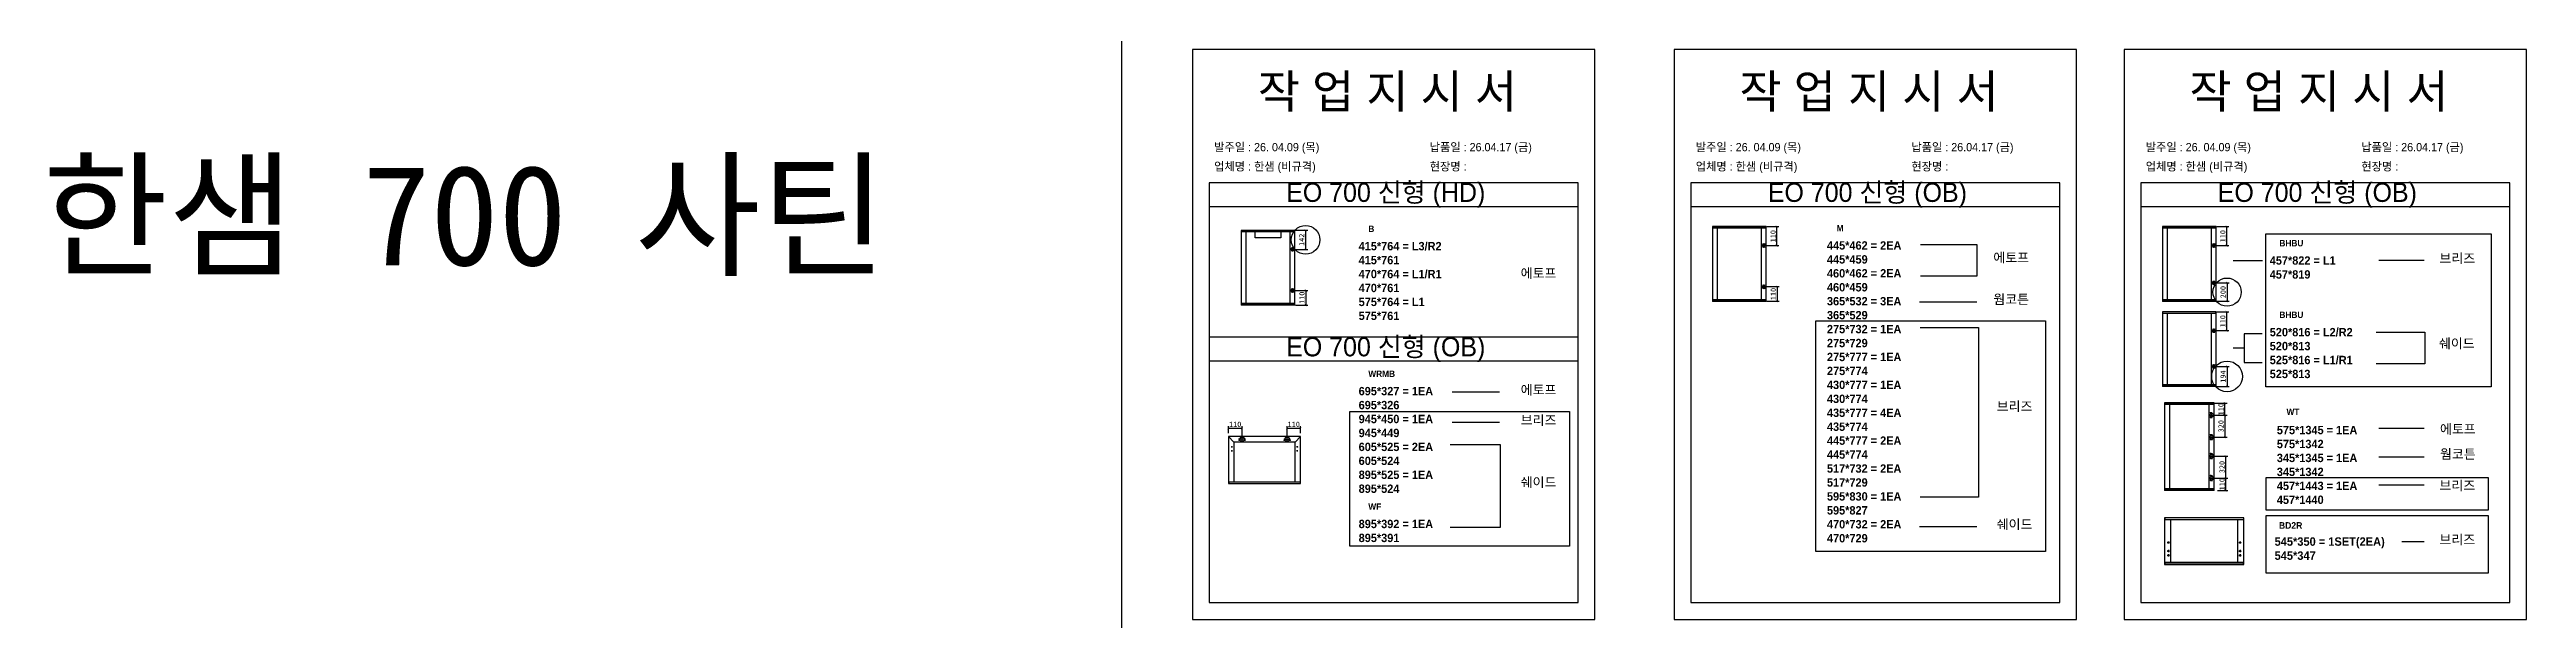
# Model space of a CAD drawing. Header units: millimetres. Extents: x -44117 to 256353, y -2095463 to 65325.
# Drawn here: x 105175 to 117014, y -859363 to -856643 of the extents above; entities that cross this region are included whole.
import ezdxf

# ---------------------------------------------------------------- set-up
doc = ezdxf.new("R2010")
doc.units = ezdxf.units.MM
doc.header["$LTSCALE"] = 10
doc.layers.add('Layer1', color=7, linetype='Continuous', lineweight=70)
doc.styles.add('MtX_Gulim', font='')
doc.styles.get('MtX_Gulim').set_extended_font_data('Gulim', bold=True)
doc.dimstyles.new('ISO-25', dxfattribs={"dimtxt": 2.5, "dimasz": 2.5, "dimexe": 1, "dimexo": 1, "dimtad": 1, "dimtxsty": 'Standard', "dimblk": 'ARCHTICK', "dimcen": 2.5, "dimadec": 0, "dimazin": 0, "dimtfac": 1, "dimtmove": 0, "dimatfit": 3, "dimfxl": 0, "dimarcsym": 0})

msp = doc.modelspace()

# ---------------------------------------------------------------- texts
at = {"linetype": 'Continuous', "style": 'MtX_Gulim'}
for s, height, p in [('B', 30.31593, (111478.45636, -857514.09904)), ('M', 30.31593, (113716.88127, -857510.72066)), ('BHBU', 30.315933, (115833.38454, -857582.54983)), ('BHBU', 30.315933, (115833.38454, -857924.56297)), ('WRMB', 30.315933, (111478.45636, -858206.17268)), ('WT', 30.315933, (115867.29467, -858387.50499)), ('WF', 30.315933, (111478.45636, -858840.30527)), ('BD2R', 31.421769, (115831.16773, -858930.54503))]:
    msp.add_text(s, height=height, dxfattribs=at).set_placement(p)
at = {"attachment_point": 1}
for s, width, gutter_width, heights, insert, char_height in [('{\\fGulim|b0|i0|c129|p50;작 업 지 시 서}', 3786.0728481, 14.30944, [-178.40505], (110950.40905, -856762.62406), 160.2657825), ('{\\fGulim|b0|i0|c129|p50;작 업 지 시 서}', 3786.0728481, 14.30944, [-178.40505], (113252.60007, -856762.62406), 160.2657825), ('{\\fGulim|b0|i0|c129|p50;작 업 지 시 서}', 3786.0728481, 14.30944, [-178.40505], (115403.37181, -856762.62406), 160.2657825), ('{\\f굴림|b0|i0|c129|p50;한샘} 700 {\\f굴림|b0|i0|c129|p50;사틴}', 5072.1082947, 2395.6482, [-533.35869], (105140.70232, -857194.11339), 479.1296392), ('{\\fGulim|b0|i0|c129|p50;업체명 : 한샘 (비규격)}', 3786.0728481, 14.30944, [41.34032], (110741.56616, -857181.69938), 39.2651167), ('\\pt11;{\\fGulim|b0|i0|c129|p50;발주일 : 26. 04.09 (목)}', 3786.0728481, 14.30944, [39.49878], (110741.56616, -857089.36777), 39.2651167), ('{\\fGulim|b0|i0|c129|p50;현장명 : }', 3786.0728481, 14.30944, [-43.81381], (111771.82099, -857181.69938), 39.2651167), ('{\\fGulim|b0|i0|c129|p50;납품일 : 26.04.17 (금)}', 3786.0728481, 14.30944, [40.16974], (111771.82099, -857089.36777), 39.2651167), ('{\\fGulim|b0|i0|c129|p50;업체명 : 한샘 (비규격)}', 3786.0728481, 14.30944, [41.34032], (113043.75718, -857181.69938), 39.2651167), ('\\pt11;{\\fGulim|b0|i0|c129|p50;발주일 : 26. 04.09 (목)}', 3786.0728481, 14.30944, [39.49878], (113043.75718, -857089.36777), 39.2651167), ('{\\fGulim|b0|i0|c129|p50;현장명 : }', 3786.0728481, 14.30944, [-43.81381], (114074.012, -857181.69938), 39.2651167), ('{\\fGulim|b0|i0|c129|p50;납품일 : 26.04.17 (금)}', 3786.0728481, 14.30944, [40.16974], (114074.012, -857089.36777), 39.2651167), ('{\\fGulim|b0|i0|c129|p50;업체명 : 한샘 (비규격)}', 3786.0728481, 14.30944, [41.34032], (115194.52892, -857181.69938), 39.2651167), ('\\pt11;{\\fGulim|b0|i0|c129|p50;발주일 : 26. 04.09 (목)}', 3786.0728481, 14.30944, [39.49878], (115194.52892, -857089.36777), 39.2651167), ('{\\fGulim|b0|i0|c129|p50;현장명 : }', 3786.0728481, 14.30944, [-43.81381], (116224.78375, -857181.69938), 39.2651167), ('{\\fGulim|b0|i0|c129|p50;납품일 : 26.04.17 (금)}', 3786.0728481, 14.30944, [40.16974], (116224.78375, -857089.36777), 39.2651167), ('{\\fGulim|b0|i0|c129|p50;EO 700 신형 (HD)}', 2155.3243433, 8.14604, [-114.80382], (111085.79271, -857279.20484), 91.2356303), ('{\\fGulim|b0|i0|c129|p50;EO 700 신형 (OB)}', 2155.3243433, 8.14604, [-114.80382], (113387.98373, -857279.20484), 91.2356303), ('{\\fGulim|b0|i0|c129|p50;EO 700 신형 (OB)}', 2155.3243433, 8.14604, [-114.80382], (115538.75547, -857279.20484), 91.2356303), ('{\\f굴림|b1|i0|c129|p50;415*764 = L3/R2\\P\\C1;415*761\\P\\C256;470*764 = L1/R1\\P\\C1;470*761\\P\\C256;575*764 = L1\\P\\C1;575*761}', 12072.7918459, 155.2668, [-381.4599], (111432.25914, -857561.57964), 39.9257485), ('{\\f굴림|b1|i0|c129|p50;445*462 = 2EA\\P\\C1;445*459\\P\\C256;460*462 = 2EA\\P\\C1;460*459\\P\\C256;365*532 = 3EA\\P\\C1;365*529\\P\\C256;275*732 = 1EA\\P\\C1;275*729\\P\\C256;275*777 = 1EA\\P\\C1;275*774\\P\\C256;430*777 = 1EA\\P\\C1;430*774\\P\\C256;435*777 = 4EA\\P\\C1;435*774\\P\\C256;445*777 = 2EA\\P\\C1;445*774\\P\\C256;517*732 = 2EA\\P\\C1;517*729\\P\\C256;595*830 = 1EA\\P\\C1;595*827\\P\\C256;470*732 = 2EA\\P\\C1;470*729}', 12072.7918459, 155.2668, [-1440.44284], (113670.68405, -857558.20126), 39.9257485), ('{\\f굴림|b1|i0|c129|p50;에토프}', 13746.5878503, 176.7933, [-50.57251], (114465.724, -857613.2748), 45.4611341), ('{\\f굴림|b1|i0|c129|p50;457*822 = L1\\P\\C1;457*819}', 12072.7918459, 155.2668, [-107.68333], (115787.18732, -857630.03043), 39.9257485), ('{\\f굴림|b1|i0|c129|p50;브리즈}', 13746.5878503, 176.7933, [-50.51237], (116597.95964, -857616.95298), 45.4611341), ('{\\f굴림|b1|i0|c129|p50;에토프}', 13746.5878503, 176.7933, [-50.57251], (112206.54691, -857687.87455), 45.4611341), ('{\\f굴림|b1|i0|c129|p50;웜코튼}', 13746.5878503, 176.7933, [-49.06916], (114465.724, -857812.44716), 45.4611341), ('{\\fGulim|b0|i0|c129|p50;EO 700 신형 (OB)}', 2155.3243433, 8.14604, [-114.80382], (111085.79271, -858016.34375), 91.2356303), ('{\\f굴림|b1|i0|c129|p50;520*816 = L2/R2\\P\\C1;520*813\\P\\C256;525*816 = L1/R1\\P\\C1;525*813}', 12072.7918459, 155.2668, [-248.16282], (115787.18732, -857972.04357), 39.9257485), ('{\\f굴림|b1|i0|c129|p50;쉐이드}', 13746.5878503, 176.7933, [-50.51237], (116595.9478, -858023.34506), 45.4611341), ('{\\f굴림|b1|i0|c129|p50;에토프}', 13746.5878503, 176.7933, [-50.57251], (112206.54691, -858244.75241), 45.4611341), ('{\\f굴림|b1|i0|c129|p50;695*327 = 1EA\\P\\C1;695*326\\P\\C256;945*450 = 1EA\\P\\C1;945*449\\P\\C256;605*525 = 2EA\\P\\C1;605*524\\P\\C256;895*525 = 1EA\\P\\C1;895*524}', 12072.7918459, 155.2668, [-507.41613], (111432.25914, -858253.65328), 39.9257485), ('{\\f굴림|b1|i0|c129|p50;브리즈}', 13746.5878503, 176.7933, [-50.51237], (114481.81874, -858323.51515), 45.4611341), ('{\\f굴림|b1|i0|c129|p50;브리즈}', 13746.5878503, 176.7933, [-50.51237], (112206.54691, -858389.60504), 45.4611341), ('{\\f굴림|b1|i0|c129|p50;575*1345 = 1EA\\P\\C1;575*1342\\P\\C256;345*1345 = 1EA\\P\\C1;345*1342\\P\\C256;457*1443 = 1EA\\P\\C1;457*1440}', 12072.7918459, 155.2668, [374.27749], (115821.09745, -858439.44678), 39.9257485), ('{\\f굴림|b1|i0|c129|p50;에토프}', 13746.5878503, 176.7933, [-50.57251], (116600.84339, -858432.01595), 45.4611341), ('{\\f굴림|b1|i0|c129|p50;웜코튼}', 13746.5878503, 176.7933, [-49.06916], (116600.84339, -858551.31189), 45.4611341), ('{\\f굴림|b1|i0|c129|p50;쉐이드}', 13746.5878503, 176.7933, [-50.51237], (112206.54691, -858685.74818), 45.4611341), ('{\\f굴림|b1|i0|c129|p50;브리즈}', 13746.5878503, 176.7933, [-50.51237], (116597.95964, -858701.46548), 45.4611341), ('{\\f굴림|b1|i0|c129|p50;895*392 = 1EA\\P\\C1;895*391}', 12072.7918459, 155.2668, [-107.68333], (111432.25914, -858887.78587), 39.9257485), ('{\\f굴림|b1|i0|c129|p50;쉐이드}', 13746.5878503, 176.7933, [-50.51237], (114481.81874, -858886.83091), 45.4611341), ('{\\f굴림|b1|i0|c129|p50;브리즈}', 13746.5878503, 176.7933, [-50.51237], (116597.95964, -858959.63746), 45.4611341), ('{\\f굴림|b1|i0|c129|p50;545*350 = 1SET(2EA)\\P\\C1;545*347}', 12198.822037, 156.88766, [-113.28997], (115810.34456, -858971.5035), 40.342541)]:
    msp.add_mtext_dynamic_manual_height_columns(s, width=width, gutter_width=gutter_width, heights=heights, dxfattribs=dict(at, insert=insert, char_height=char_height))

# ---------------------------------------------------------------- blocks, each defined once
blk = doc.blocks.new('_ArchTick')
at = {"color": 0, "linetype": 'ByBlock', "const_width": 0.15}
blk.add_lwpolyline([(-0.5, -0.5), (0.5, 0.5)], dxfattribs=at)
blk = doc.blocks.new('*D5588')
at = {"color": 0, "lineweight": -2}
for p, q in [((111131, -857506), (111189, -857506)), ((111179, -857597), (111179, -857506)), ((111131, -857597), (111189, -857597))]:
    blk.add_line(p, q, dxfattribs=at)
at = {"layer": 'Defpoints', "color": 0}
for p in [(111116, -857506), (111179, -857506), (111116, -857597)]:
    blk.add_point(p, dxfattribs=at)
at = {"color": 0, "lineweight": -2, "xscale": 10, "yscale": 10, "zscale": 10}
for p, rotation in [((111179, -857506), 90), ((111179, -857597), 270)]:
    blk.add_blockref('_ArchTick', p, dxfattribs=dict(at, rotation=rotation))
at = {"color": 0, "insert": (111160, -857551), "char_height": 25, "attachment_point": 5, "rotation": 90}
blk.add_mtext('142', dxfattribs=at)
blk = doc.blocks.new('*D5589')
at = {"color": 0, "lineweight": -2}
for p, q in [((111131, -857793), (111190, -857793)), ((111131, -857863), (111190, -857863)), ((111180, -857793), (111180, -857863))]:
    blk.add_line(p, q, dxfattribs=at)
at = {"layer": 'Defpoints', "color": 0}
for p in [(111116, -857793), (111116, -857863), (111180, -857863)]:
    blk.add_point(p, dxfattribs=at)
at = {"color": 0, "lineweight": -2, "xscale": 10, "yscale": 10, "zscale": 10}
for p, rotation in [((111180, -857793), 90), ((111180, -857863), 270)]:
    blk.add_blockref('_ArchTick', p, dxfattribs=dict(at, rotation=rotation))
at = {"color": 0, "insert": (111161, -857828), "char_height": 25, "attachment_point": 5, "rotation": 90}
blk.add_mtext('110', dxfattribs=at)
blk = doc.blocks.new('*D5590')
at = {"color": 0, "lineweight": -2}
for p, q in [((113384, -857488), (113441, -857488)), ((113431, -857579), (113431, -857488)), ((113384, -857579), (113441, -857579))]:
    blk.add_line(p, q, dxfattribs=at)
at = {"layer": 'Defpoints', "color": 0}
for p in [(113369, -857488), (113431, -857488), (113369, -857579)]:
    blk.add_point(p, dxfattribs=at)
at = {"color": 0, "lineweight": -2, "xscale": 10, "yscale": 10, "zscale": 10}
for p, rotation in [((113431, -857488), 90), ((113431, -857579), 270)]:
    blk.add_blockref('_ArchTick', p, dxfattribs=dict(at, rotation=rotation))
at = {"color": 0, "insert": (113413, -857534), "char_height": 25, "attachment_point": 5, "rotation": 90}
blk.add_mtext('110', dxfattribs=at)
blk = doc.blocks.new('*D5591')
at = {"color": 0, "lineweight": -2}
for p, q in [((113384, -857775), (113442, -857775)), ((113432, -857775), (113432, -857845)), ((113384, -857845), (113442, -857845))]:
    blk.add_line(p, q, dxfattribs=at)
at = {"layer": 'Defpoints', "color": 0}
for p in [(113369, -857775), (113369, -857845), (113432, -857845)]:
    blk.add_point(p, dxfattribs=at)
at = {"color": 0, "lineweight": -2, "xscale": 10, "yscale": 10, "zscale": 10}
for p, rotation in [((113432, -857775), 90), ((113432, -857845), 270)]:
    blk.add_blockref('_ArchTick', p, dxfattribs=dict(at, rotation=rotation))
at = {"color": 0, "insert": (113414, -857810), "char_height": 25, "attachment_point": 5, "rotation": 90}
blk.add_mtext('110', dxfattribs=at)
blk = doc.blocks.new('*D5592')
at = {"color": 0, "lineweight": -2}
for p, q in [((110810, -858475), (110810, -858441)), ((110810, -858451), (110875, -858451)), ((110875, -858488), (110875, -858441))]:
    blk.add_line(p, q, dxfattribs=at)
at = {"layer": 'Defpoints', "color": 0}
for p in [(110875, -858451), (110810, -858490), (110875, -858503)]:
    blk.add_point(p, dxfattribs=at)
at = {"color": 0, "lineweight": -2, "xscale": 10, "yscale": 10, "zscale": 10, "rotation": 180}
blk.add_blockref('_ArchTick', (110810, -858451), dxfattribs=at)
at = {"color": 0, "lineweight": -2, "xscale": 10, "yscale": 10, "zscale": 10}
blk.add_blockref('_ArchTick', (110875, -858451), dxfattribs=at)
at = {"color": 0, "insert": (110842, -858432), "char_height": 25, "attachment_point": 5}
blk.add_mtext('110', dxfattribs=at)
blk = doc.blocks.new('*D5593')
at = {"color": 0, "lineweight": -2}
for p, q in [((111090, -858488), (111090, -858441)), ((111090, -858451), (111155, -858451)), ((111155, -858475), (111155, -858441))]:
    blk.add_line(p, q, dxfattribs=at)
at = {"layer": 'Defpoints', "color": 0}
for p in [(111155, -858451), (111090, -858503), (111155, -858490)]:
    blk.add_point(p, dxfattribs=at)
at = {"color": 0, "lineweight": -2, "xscale": 10, "yscale": 10, "zscale": 10, "rotation": 180}
blk.add_blockref('_ArchTick', (111090, -858451), dxfattribs=at)
at = {"color": 0, "lineweight": -2, "xscale": 10, "yscale": 10, "zscale": 10}
blk.add_blockref('_ArchTick', (111155, -858451), dxfattribs=at)
at = {"color": 0, "insert": (111122, -858432), "char_height": 25, "attachment_point": 5}
blk.add_mtext('110', dxfattribs=at)
blk = doc.blocks.new('*D5595')
at = {"color": 0, "lineweight": -2}
for p, q in [((115535, -857488), (115592, -857488)), ((115582, -857579), (115582, -857488)), ((115535, -857579), (115592, -857579))]:
    blk.add_line(p, q, dxfattribs=at)
at = {"layer": 'Defpoints', "color": 0}
for p in [(115520, -857488), (115582, -857488), (115520, -857579)]:
    blk.add_point(p, dxfattribs=at)
at = {"color": 0, "lineweight": -2, "xscale": 10, "yscale": 10, "zscale": 10}
for p, rotation in [((115582, -857488), 90), ((115582, -857579), 270)]:
    blk.add_blockref('_ArchTick', p, dxfattribs=dict(at, rotation=rotation))
at = {"color": 0, "insert": (115563, -857534), "char_height": 25, "attachment_point": 5, "rotation": 90}
blk.add_mtext('110', dxfattribs=at)
blk = doc.blocks.new('*D5596')
at = {"color": 0, "lineweight": -2}
for p, q in [((115535, -857757), (115593, -857757)), ((115583, -857757), (115583, -857845)), ((115535, -857845), (115593, -857845))]:
    blk.add_line(p, q, dxfattribs=at)
at = {"layer": 'Defpoints', "color": 0}
for p in [(115520, -857757), (115520, -857845), (115583, -857845)]:
    blk.add_point(p, dxfattribs=at)
at = {"color": 0, "lineweight": -2, "xscale": 10, "yscale": 10, "zscale": 10}
for p, rotation in [((115583, -857757), 90), ((115583, -857845), 270)]:
    blk.add_blockref('_ArchTick', p, dxfattribs=dict(at, rotation=rotation))
at = {"color": 0, "insert": (115564, -857801), "char_height": 25, "attachment_point": 5, "rotation": 90}
blk.add_mtext('200', dxfattribs=at)
blk = doc.blocks.new('*D5597')
at = {"color": 0, "lineweight": -2}
for p, q in [((115535, -857895), (115592, -857895)), ((115582, -857985), (115582, -857895)), ((115535, -857985), (115592, -857985))]:
    blk.add_line(p, q, dxfattribs=at)
at = {"layer": 'Defpoints', "color": 0}
for p in [(115520, -857895), (115582, -857895), (115520, -857985)]:
    blk.add_point(p, dxfattribs=at)
at = {"color": 0, "lineweight": -2, "xscale": 10, "yscale": 10, "zscale": 10}
for p, rotation in [((115582, -857895), 90), ((115582, -857985), 270)]:
    blk.add_blockref('_ArchTick', p, dxfattribs=dict(at, rotation=rotation))
at = {"color": 0, "insert": (115563, -857940), "char_height": 25, "attachment_point": 5, "rotation": 90}
blk.add_mtext('110', dxfattribs=at)
blk = doc.blocks.new('*D5598')
at = {"color": 0, "lineweight": -2}
for p, q in [((115535, -858156), (115593, -858156)), ((115583, -858156), (115583, -858251)), ((115535, -858251), (115593, -858251))]:
    blk.add_line(p, q, dxfattribs=at)
at = {"layer": 'Defpoints', "color": 0}
for p in [(115520, -858156), (115520, -858251), (115583, -858251)]:
    blk.add_point(p, dxfattribs=at)
at = {"color": 0, "lineweight": -2, "xscale": 10, "yscale": 10, "zscale": 10}
for p, rotation in [((115583, -858156), 90), ((115583, -858251), 270)]:
    blk.add_blockref('_ArchTick', p, dxfattribs=dict(at, rotation=rotation))
at = {"color": 0, "insert": (115564, -858204), "char_height": 25, "attachment_point": 5, "rotation": 90}
blk.add_mtext('194', dxfattribs=at)
blk = doc.blocks.new('*D5599')
at = {"color": 0, "lineweight": -2}
for p, q in [((115525, -858331), (115583, -858331)), ((115573, -858389), (115573, -858331)), ((115525, -858389), (115583, -858389))]:
    blk.add_line(p, q, dxfattribs=at)
at = {"layer": 'Defpoints', "color": 0}
for p in [(115510, -858331), (115573, -858331), (115510, -858389)]:
    blk.add_point(p, dxfattribs=at)
at = {"color": 0, "lineweight": -2, "xscale": 10, "yscale": 10, "zscale": 10}
for p, rotation in [((115573, -858331), 90), ((115573, -858389), 270)]:
    blk.add_blockref('_ArchTick', p, dxfattribs=dict(at, rotation=rotation))
at = {"color": 0, "insert": (115554, -858360), "char_height": 25, "attachment_point": 5, "rotation": 90}
blk.add_mtext('110', dxfattribs=at)
blk = doc.blocks.new('*D5600')
at = {"color": 0, "lineweight": -2}
for p, q in [((115525, -858689), (115587, -858689)), ((115577, -858748), (115577, -858689)), ((115537, -858748), (115587, -858748))]:
    blk.add_line(p, q, dxfattribs=at)
at = {"layer": 'Defpoints', "color": 0}
for p in [(115510, -858689), (115577, -858689), (115522, -858748)]:
    blk.add_point(p, dxfattribs=at)
at = {"color": 0, "lineweight": -2, "xscale": 10, "yscale": 10, "zscale": 10}
for p, rotation in [((115577, -858689), 90), ((115577, -858748), 270)]:
    blk.add_blockref('_ArchTick', p, dxfattribs=dict(at, rotation=rotation))
at = {"color": 0, "insert": (115559, -858718), "char_height": 25, "attachment_point": 5, "rotation": 90}
blk.add_mtext('110', dxfattribs=at)
blk = doc.blocks.new('*D5601')
at = {"color": 0, "lineweight": -2}
for p, q in [((115525, -858584), (115587, -858584)), ((115577, -858689), (115577, -858584)), ((115525, -858689), (115587, -858689))]:
    blk.add_line(p, q, dxfattribs=at)
at = {"layer": 'Defpoints', "color": 0}
for p in [(115510, -858584), (115577, -858584), (115510, -858689)]:
    blk.add_point(p, dxfattribs=at)
at = {"color": 0, "lineweight": -2, "xscale": 10, "yscale": 10, "zscale": 10}
for p, rotation in [((115577, -858584), 90), ((115577, -858689), 270)]:
    blk.add_blockref('_ArchTick', p, dxfattribs=dict(at, rotation=rotation))
at = {"color": 0, "insert": (115559, -858636), "char_height": 25, "attachment_point": 5, "rotation": 90}
blk.add_mtext('320', dxfattribs=at)
blk = doc.blocks.new('*D5602')
at = {"color": 0, "lineweight": -2}
for p, q in [((115525, -858389), (115583, -858389)), ((115573, -858389), (115573, -858494)), ((115525, -858494), (115583, -858494))]:
    blk.add_line(p, q, dxfattribs=at)
at = {"layer": 'Defpoints', "color": 0}
for p in [(115510, -858389), (115510, -858494), (115573, -858494)]:
    blk.add_point(p, dxfattribs=at)
at = {"color": 0, "lineweight": -2, "xscale": 10, "yscale": 10, "zscale": 10}
for p, rotation in [((115573, -858389), 90), ((115573, -858494), 270)]:
    blk.add_blockref('_ArchTick', p, dxfattribs=dict(at, rotation=rotation))
at = {"color": 0, "insert": (115554, -858441), "char_height": 25, "attachment_point": 5, "rotation": 90}
blk.add_mtext('320', dxfattribs=at)

# ---------------------------------------------------------------- dimensions: what is measured, and where the dimension line sits
for base, p1, p2, text, picture, middle in [((111178.56808, -857506.19569), (111116.44874, -857596.79121), (111116.44874, -857506.19569), '142', '*D5588', (111159.81808, -857551.49345)), ((113431.35832, -857488.3327), (113369.23898, -857578.92822), (113369.23898, -857488.3327), '110', '*D5590', (113412.60832, -857533.63046)), ((115582.13006, -857488.3327), (115520.01073, -857578.92822), (115520.01073, -857488.3327), '110', '*D5595', (115563.38006, -857533.63046)), ((113432.35187, -857845.10168), (113369.23898, -857775.40615), (113369.23898, -857845.10168), '110', '*D5591', (113413.60187, -857810.25392)), ((115583.12361, -857845.10168), (115520.01073, -857757.29958), (115520.01073, -857845.10168), '200', '*D5596', (115564.37361, -857801.20063)), ((111179.56163, -857862.96467), (111116.44874, -857793.26915), (111116.44874, -857862.96467), '110', '*D5589', (111160.81163, -857828.11691)), ((115582.13006, -857894.72478), (115520.01073, -857985.3203), (115520.01073, -857894.72478), '110', '*D5597', (115563.38006, -857940.02254)), ((115583.12361, -858251.49376), (115520.01073, -858155.64429), (115520.01073, -858251.49376), '194', '*D5598', (115564.37361, -858203.56902)), ((115572.79153, -858493.69553), (115509.86639, -858388.51299), (115509.86639, -858493.69553), '320', '*D5602', (115554.04153, -858441.10426)), ((115577.36299, -858583.90553), (115509.86639, -858689.08805), (115509.86639, -858583.90553), '320', '*D5601', (115558.61299, -858636.49679)), ((115577.36299, -858689.08805), (115521.50493, -858747.59275), (115509.86639, -858689.08805), '110', '*D5600', (115558.61299, -858718.3404))]:
    dim = msp.add_linear_dim(base=base, p1=p1, p2=p2, angle=90, text=text, dimstyle='ISO-25', override={"dimscale": 10, "dimasz": 1, "dimexo": 1.5, "dimtxsty": 'Standard'})
    dim.commit()
    dim.dimension.update_dxf_attribs({"geometry": picture, "text_midpoint": middle})
dim = msp.add_linear_dim(base=(115572.79153, -858330.6759), p1=(115509.86639, -858388.51299), p2=(115509.86639, -858330.6759), angle=90, text='110', dimstyle='ISO-25', override={"dimscale": 10, "dimasz": 1, "dimexo": 1.5, "dimtxsty": 'Standard'})
dim.commit()
dim.dimension.update_dxf_attribs({"geometry": '*D5599', "text_midpoint": (115572.79153, -858359.59444), "dimtype": 160})
for base, p1, p2, picture, middle in [((110874.62434, -858450.83817), (110810.10429, -858490.41857), (110874.62434, -858503.145), '*D5592', (110842.36432, -858432.08817)), ((111154.69416, -858450.83817), (111090.17412, -858503.145), (111154.69416, -858490.41857), '*D5593', (111122.43414, -858432.08817))]:
    dim = msp.add_linear_dim(base=base, p1=p1, p2=p2, text='110', dimstyle='ISO-25', override={"dimscale": 10, "dimasz": 1, "dimexo": 1.5, "dimtxsty": 'Standard'})
    dim.commit()
    dim.dimension.update_dxf_attribs({"geometry": picture, "text_midpoint": middle})

# ---------------------------------------------------------------- linework, layer by layer
for p, q in [((112481.16866, -857278.91708), (110718.24505, -857278.91708)), ((114783.35968, -857278.91708), (113020.43607, -857278.91708)), ((116934.13142, -857278.91708), (115171.20781, -857278.91708)), ((112481.16866, -857393.39264), (110718.24505, -857393.39264)), ((114783.35968, -857393.39264), (113020.43607, -857393.39264)), ((116934.13142, -857393.39264), (115171.20781, -857393.39264)), ((110870.67279, -857506.45199), (110870.67279, -857862.70836)), ((111127.53384, -857506.91333), (110870.67279, -857506.91333)), ((111127.53384, -857513.88468), (110870.67279, -857513.88468)), ((111127.27754, -857506.19569), (110870.92909, -857506.19569)), ((110893.48345, -857513.37208), (110893.48345, -857855.27569)), ((111104.46688, -857855.27569), (111104.46688, -857513.88468)), ((111126.25234, -857513.88468), (111126.25234, -857506.19569)), ((111127.53384, -857862.70836), (111127.53384, -857506.45199)), ((113123.46303, -857488.58899), (113123.46303, -857844.84537)), ((113380.32408, -857489.05033), (113123.46303, -857489.05033)), ((113380.32408, -857496.02168), (113123.46303, -857496.02168)), ((113380.06778, -857488.3327), (113123.71933, -857488.3327)), ((113146.27369, -857495.50908), (113146.27369, -857837.41269)), ((113357.25712, -857837.41269), (113357.25712, -857496.02168)), ((113379.04258, -857496.02168), (113379.04258, -857488.3327)), ((113380.32408, -857844.84537), (113380.32408, -857488.58899)), ((115274.23477, -857488.58899), (115274.23477, -857844.84537)), ((115531.09582, -857489.05033), (115274.23477, -857489.05033)), ((115531.09582, -857496.02168), (115274.23477, -857496.02168)), ((115530.83952, -857488.3327), (115274.49107, -857488.3327)), ((115297.04543, -857495.50908), (115297.04543, -857837.41269)), ((115508.02886, -857837.41269), (115508.02886, -857496.02168)), ((115529.81433, -857496.02168), (115529.81433, -857488.3327)), ((115531.09582, -857844.84537), (115531.09582, -857488.58899)), ((115752.98601, -857651.37062), (115612.15707, -857651.37062)), ((116524.77061, -857649.47137), (116307.96321, -857649.47137)), ((111127.53384, -857855.27569), (110870.67279, -857855.27569)), ((111127.53384, -857862.24703), (110870.67279, -857862.24703)), ((111127.27754, -857862.96467), (110870.92909, -857862.96467)), ((110871.95428, -857862.96467), (110871.95428, -857855.27569)), ((111126.25234, -857855.27569), (111126.25234, -857862.96467)), ((113380.32408, -857837.41269), (113123.46303, -857837.41269)), ((113380.32408, -857844.38404), (113123.46303, -857844.38404)), ((113380.06778, -857845.10168), (113123.71933, -857845.10168)), ((113124.74453, -857845.10168), (113124.74453, -857837.41269)), ((113379.04258, -857837.41269), (113379.04258, -857845.10168)), ((114113.65166, -857846.92493), (114387.26217, -857846.92493)), ((115531.09582, -857837.41269), (115274.23477, -857837.41269)), ((115531.09582, -857844.38404), (115274.23477, -857844.38404)), ((115274.23477, -857894.98108), (115274.23477, -858251.23745)), ((115531.09582, -857895.44241), (115274.23477, -857895.44241)), ((115530.83952, -857845.10168), (115274.49107, -857845.10168)), ((115530.83952, -857894.72478), (115274.49107, -857894.72478)), ((115275.51627, -857845.10168), (115275.51627, -857837.41269)), ((115529.81433, -857837.41269), (115529.81433, -857845.10168)), ((115529.81433, -857902.41376), (115529.81433, -857894.72478)), ((115531.09582, -858251.23745), (115531.09582, -857894.98108)), ((115531.09582, -857902.41376), (115274.23477, -857902.41376)), ((115297.04543, -857901.90116), (115297.04543, -858243.80477)), ((115508.02886, -858243.80477), (115508.02886, -857902.41376)), ((112481.16866, -858016.05598), (110718.24505, -858016.05598)), ((112481.16866, -858130.53154), (110718.24505, -858130.53154)), ((115664.46496, -858067.82191), (115612.15707, -858067.82191)), ((115531.09582, -858243.80477), (115274.23477, -858243.80477)), ((115531.09582, -858250.77612), (115274.23477, -858250.77612)), ((115275.51627, -858251.49376), (115275.51627, -858243.80477)), ((115529.81433, -858243.80477), (115529.81433, -858251.49376)), ((111879.70232, -858277.27804), (112105.02862, -858277.27804)), ((115530.83952, -858251.49376), (115274.49107, -858251.49376)), ((115284.58936, -858330.19659), (115284.58936, -858747.40445)), ((115521.58293, -858330.6759), (115284.58936, -858330.6759)), ((115521.58293, -858337.91885), (115284.58936, -858337.91885)), ((115521.31664, -858329.93031), (115284.85564, -858329.93031)), ((115285.92078, -858329.93031), (115285.92078, -858337.91885)), ((115308.28872, -858337.38628), (115308.28872, -858739.6822)), ((115497.61729, -858739.6822), (115497.61729, -858337.91885)), ((115520.2515, -858337.91885), (115520.2515, -858329.93031)), ((115521.58293, -858747.40445), (115521.58293, -858330.19659)), ((110874.62434, -858519.28842), (110874.62434, -858487.00158)), ((111090.17413, -858519.28842), (111090.17413, -858487.00158)), ((111879.70232, -858422.13067), (112105.02862, -858422.13067)), ((115495.3418, -858388.51299), (115524.39098, -858388.51299)), ((115507.20354, -858376.53016), (115502.94298, -858376.53016)), ((115507.20354, -858400.4958), (115502.94298, -858400.4958)), ((115507.20354, -858481.7127), (115502.94298, -858481.7127)), ((115505.07326, -858374.39988), (115505.07326, -858378.66044)), ((115505.07326, -858398.36553), (115505.07326, -858402.62608)), ((115505.07326, -858479.58242), (115505.07326, -858483.84298)), ((115509.86639, -858403.03758), (115509.86639, -858373.9884)), ((115509.86639, -858479.17094), (115509.86639, -858508.22012)), ((116524.77061, -858452.03914), (116307.96321, -858452.03914)), ((110809.80833, -858490.41857), (110809.80833, -858714.7589)), ((110836.14908, -858516.75932), (110809.89502, -858490.20929)), ((111154.69416, -858490.12261), (110810.10429, -858490.12261)), ((110823.12669, -858539.84447), (110829.04596, -858539.84447)), ((110823.12669, -858558.78614), (110829.04596, -858558.78614)), ((110826.08633, -858536.88484), (110826.08633, -858542.80411)), ((110826.08633, -858555.8265), (110826.08633, -858561.74577)), ((110836.14908, -858516.75932), (110836.14908, -858706.76788)), ((111128.64938, -858516.75932), (110836.14908, -858516.75932)), ((110890.76776, -858503.145), (110858.48093, -858503.145)), ((110863.67369, -858509.06427), (110858.93828, -858509.06427)), ((110861.30598, -858506.69656), (110861.30598, -858511.43198)), ((110890.31041, -858509.06427), (110885.57499, -858509.06427)), ((110887.9427, -858506.69656), (110887.9427, -858511.43198)), ((111074.03071, -858503.145), (111106.31754, -858503.145)), ((111079.22348, -858509.06427), (111074.48806, -858509.06427)), ((111076.85577, -858506.69656), (111076.85577, -858511.43198)), ((111105.86019, -858509.06427), (111101.12478, -858509.06427)), ((111103.49249, -858506.69656), (111103.49249, -858511.43198)), ((111128.64938, -858516.75932), (111154.90344, -858490.20929)), ((111128.64938, -858706.17595), (111128.64938, -858516.75932)), ((111141.67178, -858539.84447), (111135.75251, -858539.84447)), ((111141.67178, -858558.78614), (111135.75251, -858558.78614)), ((111138.71214, -858536.88484), (111138.71214, -858542.80411)), ((111138.71214, -858555.8265), (111138.71214, -858561.74577)), ((111154.99013, -858714.7589), (111154.99013, -858490.41857)), ((115495.3418, -858493.69553), (115524.39098, -858493.69553)), ((115495.3418, -858583.90553), (115524.39098, -858583.90553)), ((115507.20354, -858505.67834), (115502.94298, -858505.67834)), ((115507.20354, -858571.9227), (115502.94298, -858571.9227)), ((115507.20354, -858595.88834), (115502.94298, -858595.88834)), ((115505.07326, -858503.54806), (115505.07326, -858507.80862)), ((115505.07326, -858569.79242), (115505.07326, -858574.05298)), ((115505.07326, -858593.75806), (115505.07326, -858598.01862)), ((115509.86639, -858569.38094), (115509.86639, -858598.43011)), ((116524.77061, -858588.97014), (116307.96321, -858588.97014)), ((110809.80833, -858706.17595), (111154.99013, -858706.17595)), ((110809.80833, -858714.22616), (111154.69416, -858714.22616)), ((110810.10429, -858715.05486), (111154.69416, -858715.05486)), ((110811.28815, -858706.17595), (110811.28815, -858715.05486)), ((111153.51031, -858715.05486), (111153.51031, -858706.17595)), ((115495.3418, -858689.08806), (115524.39098, -858689.08806)), ((115507.20354, -858677.10522), (115502.94298, -858677.10522)), ((115507.20354, -858701.07086), (115502.94298, -858701.07086)), ((115505.07326, -858674.97494), (115505.07326, -858679.2355)), ((115505.07326, -858698.94059), (115505.07326, -858703.20114)), ((115509.86639, -858674.56346), (115509.86639, -858703.61264)), ((116524.77061, -858722.09749), (116307.96321, -858722.09749)), ((115521.58293, -858739.6822), (115284.58936, -858739.6822)), ((115521.58293, -858746.92515), (115284.58936, -858746.92515)), ((115521.31664, -858747.67075), (115284.85564, -858747.67075)), ((115285.92078, -858747.67075), (115285.92078, -858739.6822)), ((115520.2515, -858739.6822), (115520.2515, -858747.67075)), ((114113.65166, -858919.2367), (114387.26217, -858919.2367)), ((115284.59783, -858878.35282), (115284.59783, -859100.62365)), ((115663.54092, -858878.92601), (115284.59783, -858878.92601)), ((115663.54092, -858887.58757), (115284.59783, -858887.58757)), ((115663.22249, -858878.03438), (115284.91627, -858878.03438)), ((115286.19003, -858878.03438), (115286.19003, -858887.58757)), ((115313.25739, -858887.58757), (115313.25739, -859091.3889)), ((115634.88136, -859091.3889), (115634.88136, -858887.58757)), ((115661.94873, -858878.03438), (115661.94873, -858887.58757)), ((115663.54092, -859100.62365), (115663.54092, -858878.35282)), ((115308.00314, -858996.4939), (115297.49463, -858996.4939)), ((115308.00314, -859037.25417), (115297.49463, -859037.25417)), ((115308.00314, -859057.6343), (115297.49463, -859057.6343)), ((115302.74889, -858991.23965), (115302.74889, -859001.74815)), ((115302.74889, -859031.99991), (115302.74889, -859042.50842)), ((115302.74889, -859052.38005), (115302.74889, -859062.88855)), ((115640.13562, -858996.4939), (115650.64412, -858996.4939)), ((115640.13562, -859037.25417), (115650.64412, -859037.25417)), ((115640.13562, -859057.6343), (115650.64412, -859057.6343)), ((115645.38987, -858991.23965), (115645.38987, -859001.74815)), ((115645.38987, -859031.99991), (115645.38987, -859042.50842)), ((115645.38987, -859052.38005), (115645.38987, -859062.88855)), ((116525.42864, -858993.50614), (116418.92676, -858993.50614)), ((115663.54092, -859091.3889), (115284.59783, -859091.3889)), ((115663.54092, -859100.05045), (115284.59783, -859100.05045)), ((115284.91627, -859100.94208), (115663.22249, -859100.94208)), ((115286.19003, -859091.3889), (115286.19003, -859100.94208)), ((115661.94873, -859100.94208), (115661.94873, -859091.3889))]:
    msp.add_line(p, q)
at = {"color": 1}
for p in [(110300.49669, 21924.9366), (110300.49669, 14161.07811), (110300.49669, 18584.38997), (110300.49669, 10820.53148), (110300.49669, 18627.87121), (110300.49669, 10864.01272), (110300.49669, 15287.32457), (110300.49669, 7523.46608), (110300.49669, 3746.75115), (110300.49669, 21924.9366), (110300.49669, 14161.07811), (110300.49669, 18584.38997), (110300.49669, 10820.53148), (110300.49669, 18627.87121), (110300.49669, 10864.01272), (110300.49669, 15287.32457), (110300.49669, 7523.46608), (110300.49669, 3746.75115), (110300.49669, 21924.9366), (110300.49669, 14161.07811), (110300.49669, 18584.38997), (110300.49669, 10820.53148), (110300.49669, 18627.87121), (110300.49669, 10864.01272), (110300.49669, 15287.32457), (110300.49669, 7523.46608), (110300.49669, 3746.75115), (110300.49669, 21924.9366), (110300.49669, 14161.07811), (110300.49669, 18584.38997), (110300.49669, 10820.53148), (110300.49669, 18627.87121), (110300.49669, 10864.01272), (110300.49669, 15287.32457), (110300.49669, 7523.46608), (110300.49669, 3746.75115), (110300.49669, 21924.9366), (110300.49669, 14161.07811), (110300.49669, 18584.38997), (110300.49669, 10820.53148), (110300.49669, 18627.87121), (110300.49669, 10864.01272), (110300.49669, 15287.32457), (110300.49669, 7523.46608), (110300.49669, 3746.75115), (110300.49669, 21924.9366), (110300.49669, 14161.07811), (110300.49669, 18584.38997), (110300.49669, 10820.53148), (110300.49669, 18627.87121), (110300.49669, 10864.01272), (110300.49669, 15287.32457), (110300.49669, 7523.46608), (110300.49669, 3746.75115), (110300.49669, 21924.9366), (110300.49669, 14161.07811), (110300.49669, 18584.38997), (110300.49669, 10820.53148), (110300.49669, 18627.87121), (110300.49669, 10864.01272), (110300.49669, 15287.32457), (110300.49669, 7523.46608), (110300.49669, 3746.75115), (110300.49669, 21924.9366), (110300.49669, 14161.07811), (110300.49669, 18584.38997), (110300.49669, 10820.53148), (110300.49669, 18627.87121), (110300.49669, 10864.01272), (110300.49669, 15287.32457), (110300.49669, 7523.46608), (110300.49669, 3746.75115), (110300.49669, 21924.9366), (110300.49669, 14161.07811), (110300.49669, 18584.38997), (110300.49669, 10820.53148), (110300.49669, 18627.87121), (110300.49669, 10864.01272), (110300.49669, 15287.32457), (110300.49669, 7523.46608), (110300.49669, 3746.75115), (110300.49669, 21924.9366), (110300.49669, 14161.07811), (110300.49669, 18584.38997), (110300.49669, 10820.53148), (110300.49669, 18627.87121), (110300.49669, 10864.01272), (110300.49669, 15287.32457), (110300.49669, 7523.46608), (110300.49669, 3746.75115), (110300.49669, 12702.87182), (110300.49669, 4939.01333), (110300.49669, 9362.32519), (110300.49669, 1598.4667), (110300.49669, 9405.80642), (110300.49669, 1641.94794), (110300.49669, 6065.25979), (110300.49669, -1698.5987), (110300.49669, -5475.31363), (110300.49669, 12702.87182), (110300.49669, 4939.01333), (110300.49669, 9362.32519), (110300.49669, 1598.4667), (110300.49669, 9405.80642), (110300.49669, 1641.94794), (110300.49669, 6065.25979), (110300.49669, -1698.5987), (110300.49669, -5475.31363), (110300.49669, 12702.87182), (110300.49669, 4939.01333), (110300.49669, 9362.32519), (110300.49669, 1598.4667), (110300.49669, 9405.80642), (110300.49669, 1641.94794), (110300.49669, 6065.25979), (110300.49669, -1698.5987), (110300.49669, -5475.31363), (110300.49669, 12702.87182), (110300.49669, 4939.01333), (110300.49669, 9362.32519), (110300.49669, 1598.4667), (110300.49669, 9405.80642), (110300.49669, 1641.94794), (110300.49669, 6065.25979), (110300.49669, -1698.5987), (110300.49669, -5475.31363), (110300.49669, 12702.87182), (110300.49669, 4939.01333), (110300.49669, 9362.32519), (110300.49669, 1598.4667), (110300.49669, 9405.80642), (110300.49669, 1641.94794), (110300.49669, 6065.25979), (110300.49669, -1698.5987), (110300.49669, -5475.31363)]:
    msp.add_xline(p, (0, 1), dxfattribs=at)
for points in [[(110638.11216, -859363.32272), (112561.30155, -859363.32272), (112561.30155, -856643.38344), (110638.11216, -856643.38344)], [(112940.30318, -859363.32272), (114863.49257, -859363.32272), (114863.49257, -856643.38344), (112940.30318, -856643.38344)], [(115091.07492, -859363.32272), (117014.26431, -859363.32272), (117014.26431, -856643.38344), (115091.07492, -856643.38344)], [(115768.57778, -857522.61273), (116844.91324, -857522.61273), (116844.91324, -858252.91137), (115768.57778, -858252.91137)], [(113616.72669, -857937.45781), (114715.19241, -857937.45781), (114715.19241, -859039.94722), (113616.72669, -859039.94722)], [(111390.42235, -858370.62751), (112439.79913, -858370.62751), (112439.79913, -859014.41695), (111390.42235, -859014.41695)], [(115770.5566, -858686.5395), (116831.41522, -858686.5395), (116831.41522, -858841.71979), (115770.5566, -858841.71979)], [(115770.47339, -858866.58252), (116830.73769, -858866.58252), (116830.73769, -859142.34633), (115770.47339, -859142.34633)]]:
    msp.add_lwpolyline(points, close=True)
for points in [[(110718.24505, -857278.91708), (110718.24505, -859283.18983), (112481.16866, -859283.18983), (112481.16866, -857278.91708)], [(113020.43607, -857278.91708), (113020.43607, -859283.18983), (114783.35968, -859283.18983), (114783.35968, -857278.91708)], [(115171.20781, -857278.91708), (115171.20781, -859283.18983), (116934.13142, -859283.18983), (116934.13142, -857278.91708)], [(111059.9593, -857506.19569), (111059.9593, -857541.30132), (110937.16621, -857541.30132), (110937.16621, -857506.19569)], [(114117.67534, -857573.31442), (114387.26217, -857573.31442), (114387.26217, -857724.20256), (114117.67534, -857724.20256)], [(114115.6635, -857969.64729), (114395.30953, -857969.64729), (114395.30953, -858780.41961), (114115.6635, -858780.41961)], [(115750.97417, -857999.41928), (115664.46496, -857999.41928), (115664.46496, -858136.22453), (115750.97417, -858136.22453)], [(116296.55229, -857991.79885), (116528.57425, -857991.79885), (116528.57425, -858143.9444), (116296.55229, -858143.9444)], [(111870.04548, -858528.35592), (112108.24757, -858528.35592), (112108.24757, -858924.28643), (111870.04548, -858924.28643)]]:
    msp.add_lwpolyline(points)
for centre, radius in [((111178.56808, -857551.49345), 68.45733), ((115509.86639, -858388.51299), 9.31997), ((115509.86639, -858493.69553), 9.31997), ((115505.07326, -858376.53016), 0.85211), ((115505.07326, -858400.4958), 0.85211), ((115505.07326, -858481.7127), 0.85211), ((110826.08633, -858539.84447), 0.88789), ((110826.08633, -858558.78613), 0.88789), ((110861.30598, -858509.06427), 0.94708), ((110874.62434, -858503.145), 10.35872), ((110887.9427, -858509.06427), 0.94708), ((111076.85577, -858509.06427), 0.94708), ((111090.17413, -858503.145), 10.35872), ((111103.49249, -858509.06427), 0.94708), ((111138.71214, -858539.84447), 0.88789), ((111138.71214, -858558.78613), 0.88789), ((115509.86639, -858583.90553), 9.31997), ((115505.07326, -858505.67834), 0.85211), ((115505.07326, -858571.9227), 0.85211), ((115505.07326, -858595.88834), 0.85211), ((115509.86639, -858689.08806), 9.31997), ((115505.07326, -858677.10522), 0.85211), ((115505.07326, -858701.07086), 0.85211), ((115302.74889, -858996.4939), 3.1844), ((115302.74889, -859037.25417), 3.1844), ((115302.74889, -859057.6343), 3.1844), ((115645.38987, -858996.4939), 3.1844), ((115645.38987, -859037.25417), 3.1844), ((115645.38987, -859057.6343), 3.1844)]:
    msp.add_circle(centre, radius)
for centre, radius in [((115583.12361, -857801.20063), 67.44892), ((115583.12361, -858203.56902), 73.48445)]:
    msp.add_circle(centre, radius, dxfattribs=at)
for centre, radius, start, end in [((111127.27754, -857506.45199), 0.2563, 0, 90), ((113380.06778, -857488.58899), 0.2563, 0, 90), ((115530.83952, -857488.58899), 0.2563, 0, 90), ((110870.92909, -857862.70837), 0.2563, 180, 270), ((111127.27754, -857862.70837), 0.2563, 270, 0), ((113123.71933, -857844.84538), 0.2563, 180, 270), ((113380.06778, -857844.84538), 0.2563, 270, 0), ((115274.49107, -857844.84538), 0.2563, 180, 270), ((115530.83952, -857844.84538), 0.2563, 270, 0), ((115530.83952, -857894.98108), 0.2563, 0, 90), ((115274.49107, -858251.23746), 0.2563, 180, 270), ((115284.85564, -858330.19659), 0.26628, 90, 180), ((115521.31664, -858330.19659), 0.26628, 0, 90), ((115530.83952, -858251.23746), 0.2563, 270, 0), ((110810.10429, -858490.41857), 0.29596, 90, 180), ((111154.69416, -858490.41857), 0.29596, 0, 90), ((110810.10429, -858714.7589), 0.29596, 180, 270), ((111154.69416, -858714.7589), 0.29596, 270, 0), ((115284.85564, -858747.40446), 0.26628, 180, 270), ((115521.31664, -858747.40446), 0.26628, 270, 0), ((115284.91627, -858878.35282), 0.31844, 90, 180), ((115663.22249, -858878.35282), 0.31844, 0, 90), ((115284.91627, -859100.62365), 0.31844, 180, 270), ((115663.22249, -859100.62365), 0.31844, 270, 0)]:
    msp.add_arc(centre, radius, start, end)
at = {"layer": 'Layer1'}
for p, q in [((111116.44874, -857587.345), (111116.44874, -857606.23742)), ((113369.23898, -857569.48201), (113369.23898, -857588.37443)), ((115520.01073, -857569.48201), (115520.01073, -857588.37443)), ((113369.23898, -857784.85236), (113369.23898, -857765.95994)), ((115520.01073, -857766.74579), (115520.01073, -857747.85336)), ((111116.44874, -857802.71536), (111116.44874, -857783.82294)), ((115520.01073, -857975.87409), (115520.01073, -857994.76651)), ((115520.01073, -858165.0905), (115520.01073, -858146.19808))]:
    msp.add_line(p, q, dxfattribs=at)
for points in [[(111125.89495, -857596.79121), (111107.00253, -857596.79121)], [(113378.68519, -857578.92822), (113359.79277, -857578.92822)], [(115529.45694, -857578.92822), (115510.56452, -857578.92822)], [(113378.68519, -857775.40615), (113359.79277, -857775.40615)], [(115529.45694, -857757.29958), (115510.56452, -857757.29958)], [(111125.89495, -857793.26915), (111107.00253, -857793.26915)], [(115529.45694, -857985.3203), (115510.56452, -857985.3203)], [(115529.45694, -858155.64429), (115510.56452, -858155.64429)]]:
    msp.add_lwpolyline(points, close=True, dxfattribs=at)
for centre in [(111116.44874, -857596.79121), (113369.23898, -857578.92822), (115520.01073, -857578.92822), (113369.23898, -857775.40615), (115520.01073, -857757.29958), (111116.44874, -857793.26915), (115520.01073, -857985.3203), (115520.01073, -858155.64429)]:
    msp.add_circle(centre, 6.29747, dxfattribs=at)

msp.set_redraw_order([(e.dxf.handle, doc.entitydb.next_handle()) for e in msp.query("TEXT MTEXT ATTDEF DIMENSION ARC_DIMENSION")])  # texts and dimensions are drawn at this point

doc.saveas('drawing.dxf')
